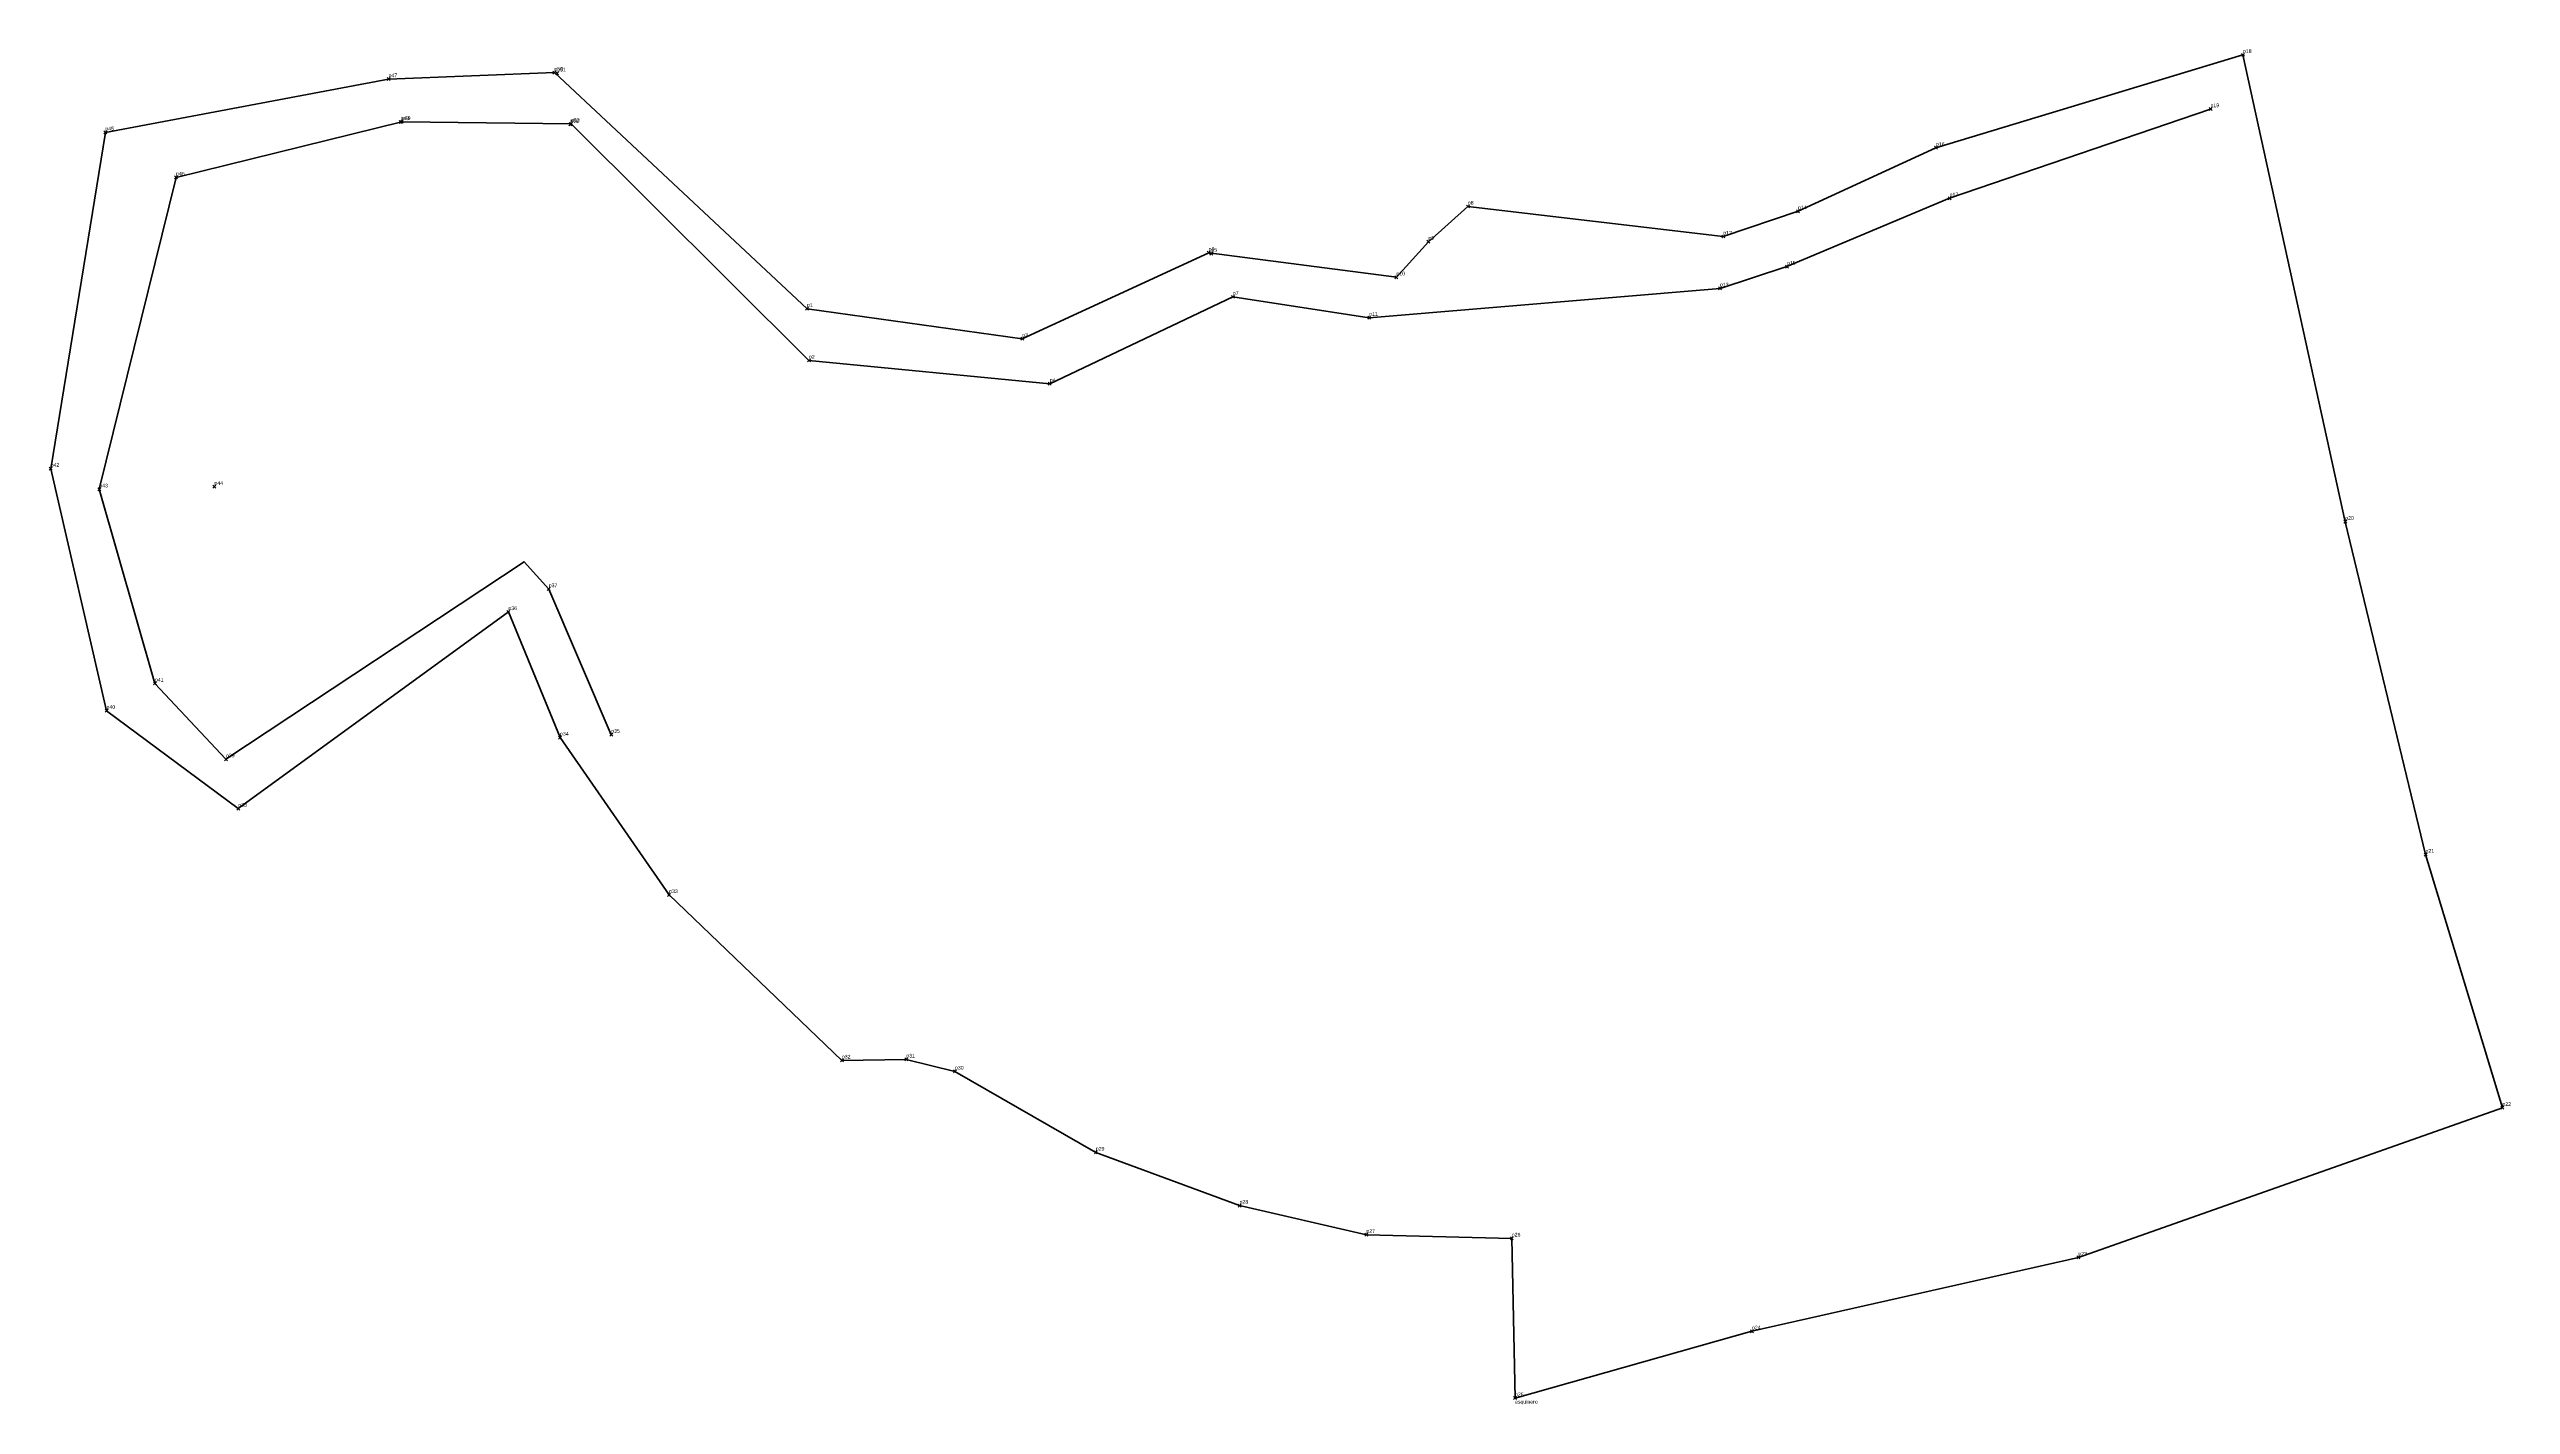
# Model space of a CAD drawing. Header units: millimetres. Extents: x 620180 to 620513, y 1313447 to 1313631.
import ezdxf

# ---------------------------------------------------------------- set-up
doc = ezdxf.new("R2010")
doc.units = ezdxf.units.MM
doc.header["$PDMODE"] = 3
doc.header["$PDSIZE"] = 0.2
doc.layers.get('0').update_dxf_attribs({"color": 1, "linetype": 'CONTINUOUS', "lineweight": 100})
for name, color, linetype, lineweight in [('esquinero', 7, 'CONTINUOUS', 100), ('Point', 5, 'CONTINUOUS', 100), ('Point_Name', 1, 'CONTINUOUS', 100)]:
    doc.layers.add(name, color=color, linetype=linetype, lineweight=lineweight)
doc.styles.get("Standard").update_dxf_attribs({"font": 'arial.ttf', "width": 0.65})

msp = doc.modelspace()

# ---------------------------------------------------------------- linework, layer by layer
at = {"color": 3}
msp.add_lwpolyline([(620282.78, 1313595.51), (620311.86, 1313591.45), (620337.07, 1313603.09), (620362.46, 1313599.77), (620366.78, 1313604.58), (620372.12, 1313609.34), (620406.65, 1313605.28), (620416.76, 1313608.7), (620435.41, 1313617.28), (620476.92, 1313629.85), (620490.75, 1313566.71), (620501.6, 1313521.69), (620512, 1313487.45), (620454.66, 1313467.2), (620410.53, 1313457.21), (620378.49, 1313448.18), (620378.06, 1313469.78), (620358.4, 1313470.27), (620341.25, 1313474.22), (620321.81, 1313481.4), (620302.77, 1313492.36), (620296.19, 1313493.99), (620287.48, 1313493.85), (620264.12, 1313516.24), (620249.37, 1313537.52), (620242.39, 1313554.5), (620205.87, 1313527.9), (620188.05, 1313541.15), (620180.5, 1313573.88), (620187.89, 1313619.37), (620226.19, 1313626.58), (620248.61, 1313627.45), (620282.77, 1313595.51)], dxfattribs=at)
at = {"color": 4}
for points, elevation in [([(620315.58, 1313585.36), (620283.03, 1313588.51), (620250.86, 1313620.51), (620227.98, 1313620.79), (620197.46, 1313613.27), (620187.07, 1313571.09), (620194.6, 1313544.84), (620204.2, 1313534.59), (620244.5, 1313561.29), (620247.84, 1313557.6), (620256.3, 1313537.9)], 35.51), ([(620472.53, 1313622.52), (620437.25, 1313610.45), (620415.26, 1313601.21), (620406.21, 1313598.27), (620358.77, 1313594.3), (620340.34, 1313597.12), (620315.58, 1313585.36)], 35.76)]:
    msp.add_lwpolyline(points, dxfattribs=dict(at, elevation=elevation))
at = {"layer": 'esquinero', "color": 3}
msp.add_point((620378.49, 1313448.18, 41.01), dxfattribs=at)
at = {"layer": 'Point', "color": 3}
for p in [(620476.92, 1313629.85, 34.05), (620226.19, 1313626.58, 35.59), (620248.61, 1313627.45, 38.61), (620248.98, 1313627.35, 38.26), (620472.53, 1313622.52, 35.76), (620187.89, 1313619.37, 36.76), (620227.81, 1313620.77, 36.82), (620227.98, 1313620.79, 36.96), (620250.76, 1313620.45, 38.37), (620250.86, 1313620.51, 37.53), (620435.41, 1313617.28, 32.2), (620197.46, 1313613.27, 36.33), (620372.12, 1313609.34, 34.26), (620437.25, 1313610.45, 32.97), (620416.76, 1313608.7, 32.04), (620337.07, 1313603.09, 34.19), (620337.44, 1313602.97, 33.31), (620366.78, 1313604.58, 33.97), (620406.65, 1313605.28, 32.16), (620362.46, 1313599.77, 39.78), (620415.26, 1313601.21, 32.25), (620340.34, 1313597.12, 33.71), (620406.21, 1313598.27, 32.72), (620282.77, 1313595.51, 33.78), (620358.77, 1313594.3, 38.83), (620311.86, 1313591.45, 34.56), (620283.03, 1313588.51, 34.97), (620315.58, 1313585.36, 35.51), (620180.5, 1313573.88, 37.73), (620187.07, 1313571.09, 38.01), (620202.64, 1313571.44, 34.03), (620490.75, 1313566.71, 35.26), (620247.84, 1313557.6, 35.15), (620242.39, 1313554.5, 36.18), (620194.6, 1313544.84, 36.05), (620188.05, 1313541.15, 36.65), (620249.37, 1313537.52, 34.63), (620256.3, 1313537.9, 34.92), (620204.2, 1313534.59, 36.65), (620205.87, 1313527.9, 35.87), (620501.6, 1313521.69, 36.13), (620264.12, 1313516.24, 32.17), (620287.48, 1313493.85, 36.03), (620296.19, 1313493.99, 36.26), (620302.77, 1313492.36, 35.9), (620512, 1313487.45, 36.73), (620321.81, 1313481.4, 36.54), (620341.25, 1313474.22, 37.16), (620358.4, 1313470.27, 37.97), (620378.06, 1313469.78, 38.11), (620454.66, 1313467.2, 44.21), (620410.53, 1313457.21, 41.15)]:
    msp.add_point(p, dxfattribs=at)

# ---------------------------------------------------------------- texts
at = {"layer": 'esquinero', "color": 3}
for s, p in [('esquinero', (620378.49, 1313447.43)), ('p25', (620378.49, 1313448.43))]:
    msp.add_text(s, height=0.5, dxfattribs=at).set_placement(p)
at = {"layer": 'Point_Name', "color": 3}
for s, p in [('p18', (620476.92, 1313630.1)), ('p47', (620226.19, 1313626.83)), ('p50', (620248.61, 1313627.7)), ('p51', (620248.98, 1313627.6)), ('p19', (620472.53, 1313622.77)), ('p45', (620187.89, 1313619.62)), ('p48', (620227.81, 1313621.02)), ('p49', (620227.98, 1313621.04)), ('p52', (620250.76, 1313620.7)), ('p53', (620250.86, 1313620.76)), ('p16', (620435.41, 1313617.53)), ('p46', (620197.46, 1313613.52)), ('p8', (620372.12, 1313609.59)), ('p14', (620416.76, 1313608.95)), ('p17', (620437.25, 1313610.7)), ('p12', (620406.65, 1313605.53)), ('p6', (620337.07, 1313603.34)), ('p5', (620337.44, 1313603.22)), ('p9', (620366.78, 1313604.83)), ('p10', (620362.46, 1313600.02)), ('p15', (620415.26, 1313601.46)), ('p1', (620282.77, 1313595.76)), ('p7', (620340.34, 1313597.37)), ('p13', (620406.21, 1313598.52)), ('p11', (620358.77, 1313594.55)), ('p2', (620283.03, 1313588.76)), ('p3', (620311.86, 1313591.7)), ('p4', (620315.58, 1313585.61)), ('p42', (620180.5, 1313574.13)), ('p43', (620187.07, 1313571.34)), ('p44', (620202.64, 1313571.69)), ('p20', (620490.75, 1313566.96)), ('p37', (620247.84, 1313557.85)), ('p36', (620242.39, 1313554.75)), ('p41', (620194.6, 1313545.09)), ('p40', (620188.05, 1313541.4)), ('p34', (620249.37, 1313537.77)), ('p35', (620256.3, 1313538.15)), ('p39', (620204.2, 1313534.84)), ('p38', (620205.87, 1313528.15)), ('p21', (620501.6, 1313521.94)), ('p33', (620264.12, 1313516.49)), ('p32', (620287.48, 1313494.1)), ('p31', (620296.19, 1313494.24)), ('p30', (620302.77, 1313492.61)), ('p22', (620512, 1313487.7)), ('p29', (620321.81, 1313481.65)), ('p28', (620341.25, 1313474.47)), ('p27', (620358.4, 1313470.52)), ('p26', (620378.06, 1313470.03)), ('p23', (620454.66, 1313467.45)), ('p24', (620410.53, 1313457.46))]:
    msp.add_text(s, height=0.5, dxfattribs=at).set_placement(p)

doc.saveas('drawing.dxf')
